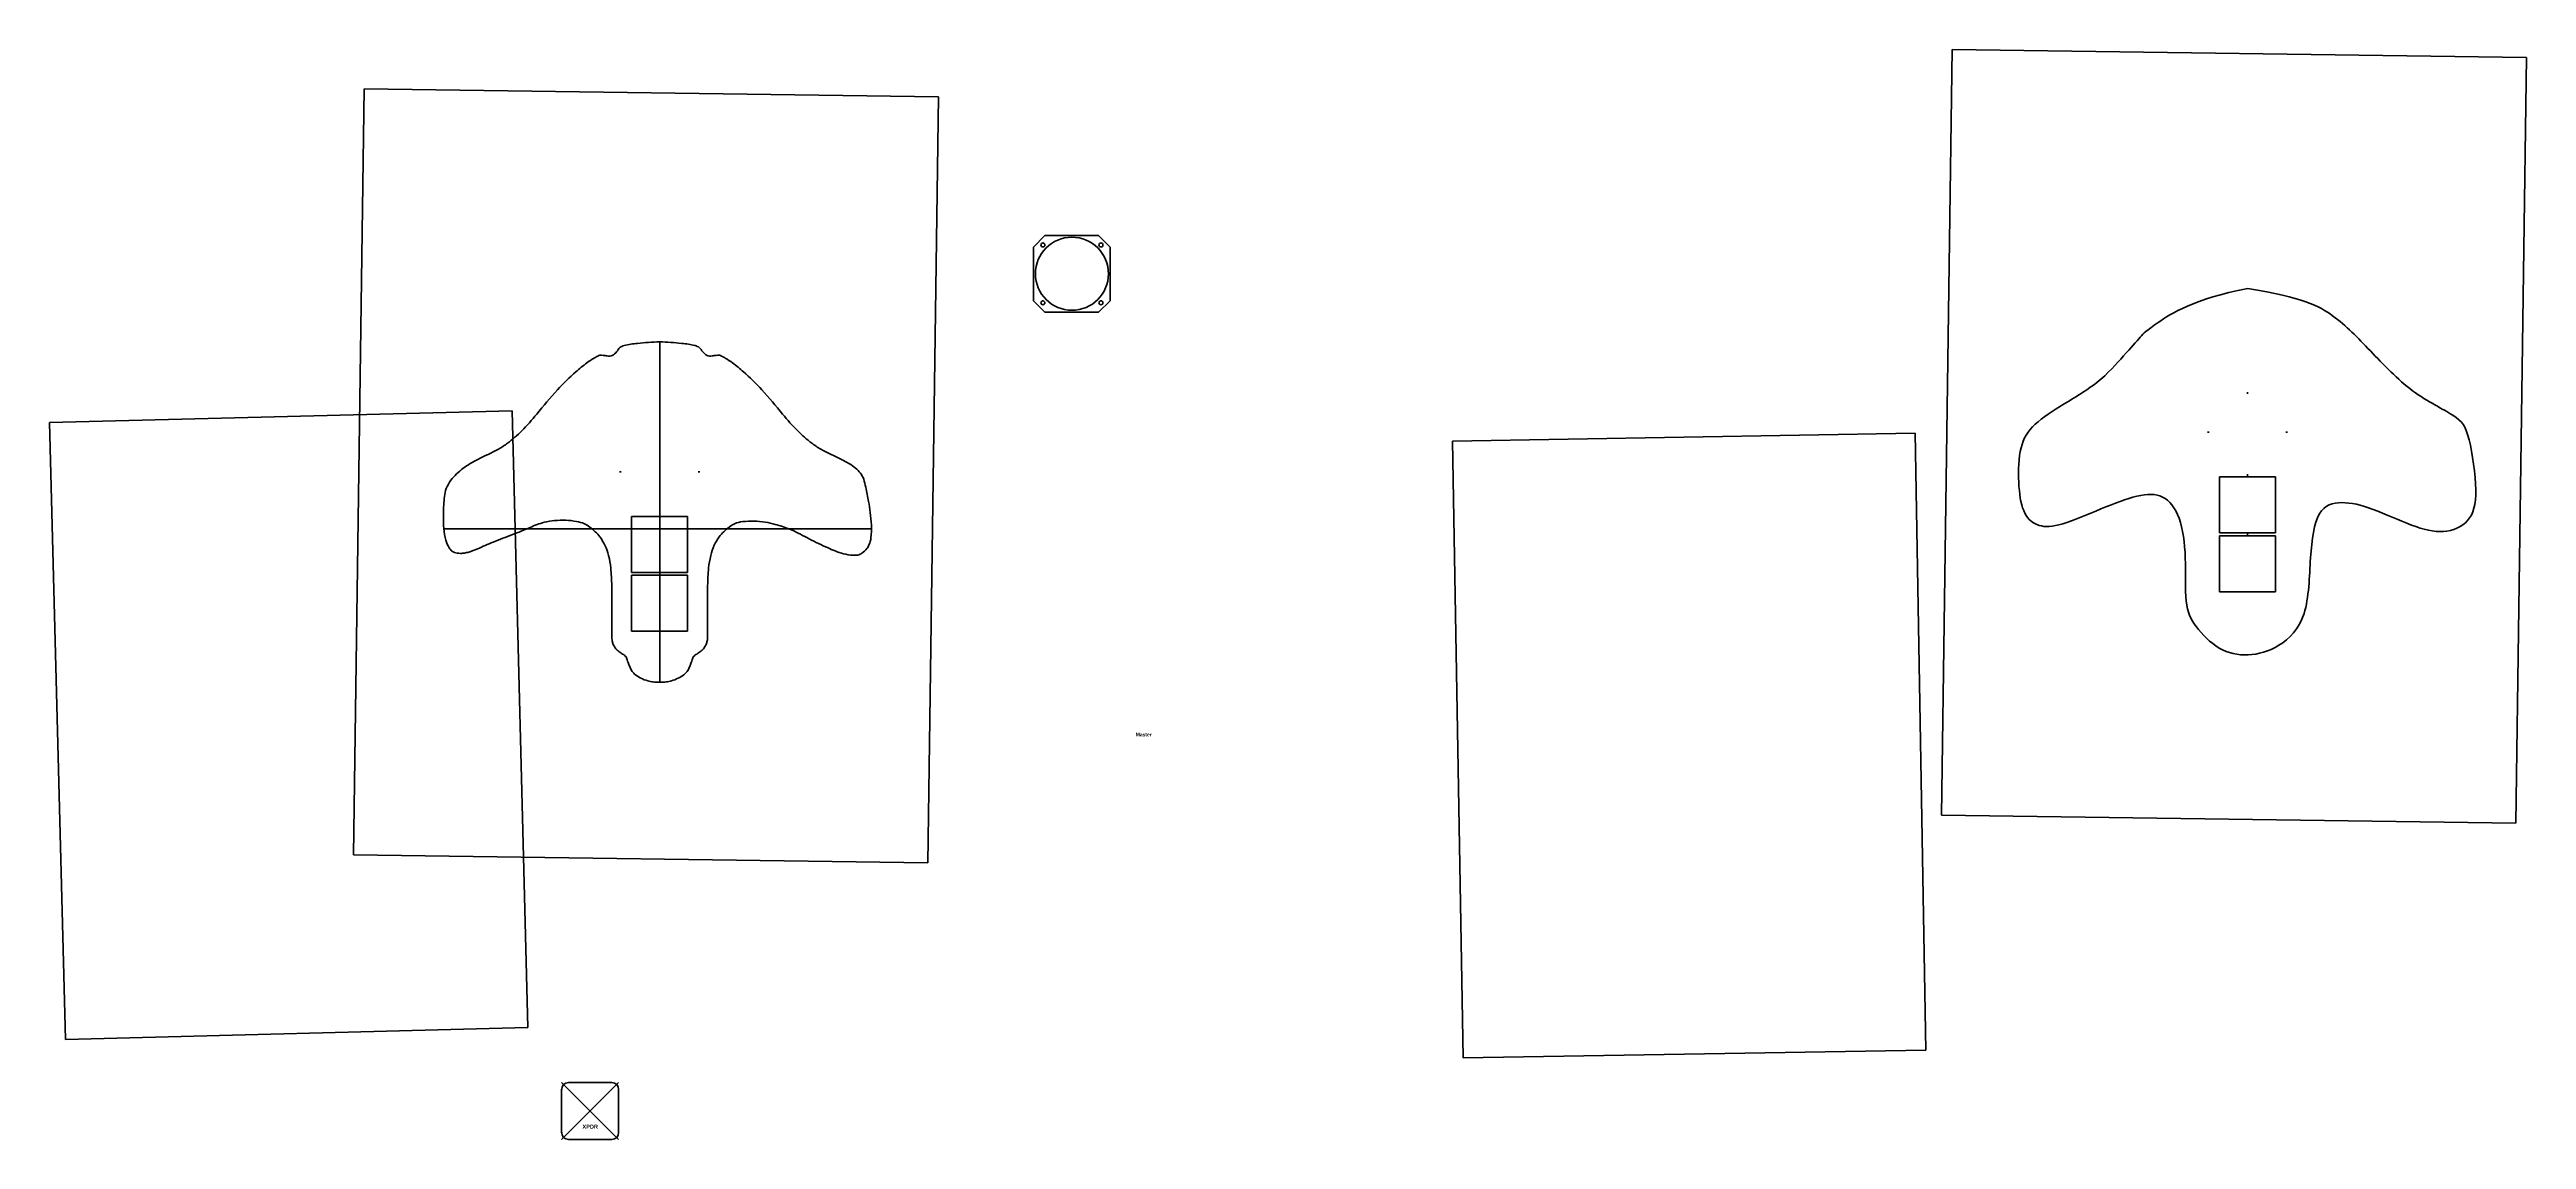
# Model space of a CAD drawing. Header units: inches. Extents: x -1 to 105, y -4 to 42.
import ezdxf

# ---------------------------------------------------------------- set-up
doc = ezdxf.new("R2010")
doc.units = ezdxf.units.IN
doc.header["$LTSCALE"] = 48
doc.header["$MEASUREMENT"] = 0
doc.layers.get('0').update_dxf_attribs({"linetype": 'CONTINUOUS'})
doc.layers.add('dev-cutouts', color=4, linetype='CONTINUOUS', lineweight=50)
doc.layers.add('image-background', color=7, linetype='CONTINUOUS', lineweight=50)
doc.styles.add('Arial-Bold', font='Arial-Bold')
picture_1 = doc.add_image_def('image1.jpg', size_in_pixel=(3024, 4032))
picture_2 = doc.add_image_def('image2.jpg', size_in_pixel=(3024, 4032))

msp = doc.modelspace()

# ---------------------------------------------------------------- linework, layer by layer
at = {"color": 4, "linetype": 'CONTINUOUS', "lineweight": 50}
msp.add_line((44.64, 31.56), (44.64, 33.85), dxfattribs=at)
at = {"layer": 'dev-cutouts'}
for p, q in [((41.36, 33.85), (41.85, 34.35)), ((44.64, 33.85), (44.14, 34.35)), ((41.36, 31.56), (41.85, 31.07)), ((44.64, 31.56), (44.14, 31.07)), ((93.22, 27.58), (93.22, 27.65)), ((25.39, 25.89), (25.39, 25.96)), ((91.58, 25.94), (91.51, 25.94)), ((94.86, 25.94), (94.93, 25.94)), ((23.75, 24.25), (23.68, 24.25)), ((27.03, 24.25), (27.1, 24.25)), ((93.22, 24.15), (93.22, 24.03)), ((25.39, 22.47), (25.39, 22.34)), ((93.22, 21.64), (93.22, 21.51)), ((25.39, 19.95), (25.39, 19.83))]:
    msp.add_line(p, q, dxfattribs=at)
at = {"layer": 'dev-cutouts', "color": 4}
for p, q in [((44.14, 34.35), (41.85, 34.35)), ((41.36, 33.85), (41.36, 31.56)), ((41.85, 31.07), (44.14, 31.07)), ((25.39, 15.26), (25.39, 29.8)), ((94.42, 24.03), (92.03, 24.03)), ((92.03, 24.03), (92.03, 21.64)), ((94.42, 21.64), (94.42, 24.03)), ((26.58, 22.34), (24.19, 22.34)), ((24.19, 22.34), (24.19, 19.95)), ((26.58, 19.95), (26.58, 22.34)), ((16.18, 21.82), (34.43, 21.82)), ((92.03, 21.64), (94.42, 21.64)), ((94.42, 21.51), (92.03, 21.51)), ((92.03, 21.51), (92.03, 19.12)), ((94.42, 19.12), (94.42, 21.51)), ((24.19, 19.95), (26.58, 19.95)), ((26.58, 19.83), (24.19, 19.83)), ((24.19, 19.83), (24.19, 17.44)), ((26.58, 17.44), (26.58, 19.83)), ((92.03, 19.12), (94.42, 19.12)), ((24.19, 17.44), (26.58, 17.44))]:
    msp.add_line(p, q, dxfattribs=at)
for centre, radius in [((43, 32.71), 1.56), ((41.76, 33.94), 0.085), ((44.24, 33.94), 0.085), ((41.76, 31.47), 0.085), ((44.24, 31.47), 0.085)]:
    msp.add_circle(centre, radius, dxfattribs=at)
at = {"layer": 'dev-cutouts'}
msp.add_open_spline([(93.23, 32.08), (90.93, 31.64), (88.95, 30.36), (88.72, 30.09), (87.99, 29.27), (86.89, 28.03), (85.14, 27.02), (83.92, 26.19), (83.43, 25.24), (83.42, 23.53), (83.64, 22.38), (84.27, 21.87), (85.18, 21.91), (86.99, 22.69), (88.59, 23.31), (89.64, 23.33), (90.38, 22.41), (90.62, 20.62), (90.51, 18.53), (90.93, 17.67), (91.98, 16.58), (93.23, 16.33), (94.58, 16.69), (95.84, 17.95), (95.87, 20.69), (96.16, 22.74), (97.21, 23.03), (98.5, 22.74), (100.3, 21.89), (101.62, 21.56), (102.76, 22.06), (103.09, 23.23), (102.7, 25.95), (102.25, 26.63), (100.25, 27.54), (98.4, 29.49), (96.96, 30.99), (95.59, 31.69), (93.23, 32.08)], degree=3, dxfattribs=at)
at = {"layer": 'dev-cutouts', "color": 4}
for points in [[(25.39, 15.26), (25.37, 15.26), (25.28, 15.26), (25.11, 15.27), (24.85, 15.32), (24.6, 15.42), (24.37, 15.56), (24.21, 15.71), (24.12, 15.89), (24.06, 16.07), (23.99, 16.22), (23.96, 16.35), (23.86, 16.43), (23.72, 16.52), (23.58, 16.62), (23.46, 16.76), (23.39, 16.91), (23.34, 17.1), (23.35, 17.94), (23.36, 18.95), (23.32, 20.07), (23.23, 20.65), (23.07, 21.1), (22.82, 21.53), (22.5, 21.83), (22.16, 22.06), (21.8, 22.14), (21.37, 22.2), (20.91, 22.17), (20.39, 22.1), (19.8, 21.85), (19.08, 21.55), (18.32, 21.28), (17.71, 21), (17.3, 20.83), (17.06, 20.78), (16.89, 20.76), (16.71, 20.78), (16.51, 20.83), (16.36, 21.05), (16.22, 21.37), (16.16, 21.83), (16.14, 22.34), (16.17, 22.91), (16.2, 23.46), (16.52, 23.99), (16.98, 24.42), (17.68, 24.84), (18.36, 25.11), (18.99, 25.53), (19.55, 26.02), (20.23, 26.81), (20.94, 27.71), (21.68, 28.42), (22.21, 28.86), (22.53, 29.08), (22.72, 29.18), (22.84, 29.24), (22.99, 29.22), (23.13, 29.21), (23.26, 29.18), (23.41, 29.23), (23.56, 29.36), (23.66, 29.58), (24, 29.68), (24.56, 29.76), (25.07, 29.79), (25.39, 29.8)], [(25.39, 15.26), (25.4, 15.26), (25.5, 15.26), (25.67, 15.27), (25.92, 15.32), (26.18, 15.42), (26.4, 15.56), (26.57, 15.71), (26.66, 15.89), (26.72, 16.07), (26.79, 16.22), (26.82, 16.35), (26.92, 16.43), (27.05, 16.52), (27.2, 16.62), (27.32, 16.76), (27.39, 16.91), (27.44, 17.1), (27.43, 17.94), (27.42, 18.95), (27.46, 20.07), (27.55, 20.65), (27.7, 21.1), (27.95, 21.53), (28.27, 21.83), (28.61, 22.06), (28.97, 22.14), (29.43, 22.15), (29.89, 22.11), (30.39, 21.99), (30.99, 21.81), (31.7, 21.42), (32.44, 21.06), (33.02, 20.8), (33.48, 20.69), (33.72, 20.69), (33.89, 20.69), (34.06, 20.78), (34.24, 20.95), (34.36, 21.18), (34.44, 21.46), (34.44, 21.99), (34.39, 22.5), (34.31, 23.06), (34.21, 23.5), (34.1, 24.04), (33.8, 24.42), (33.09, 24.84), (32.41, 25.11), (31.79, 25.53), (31.23, 26.02), (30.55, 26.81), (29.84, 27.71), (29.1, 28.42), (28.57, 28.86), (28.25, 29.08), (28.06, 29.18), (27.93, 29.24), (27.79, 29.22), (27.65, 29.21), (27.52, 29.18), (27.37, 29.23), (27.22, 29.36), (27.11, 29.58), (26.77, 29.68), (26.22, 29.76), (25.7, 29.79), (25.39, 29.8)]]:
    msp.add_open_spline(points, degree=3, knots=[0, 0, 0, 0, 0.046351, 0.281666, 0.511737, 0.825046, 1.099975, 1.305913, 1.487631, 1.672825, 1.888373, 1.972379, 2.074465, 2.257745, 2.452365, 2.617683, 2.796248, 2.952221, 3.211986, 5.272266, 6.015886, 6.559573, 7.027252, 7.444698, 8.042564, 8.314479, 8.670627, 9.135623, 9.610241, 10.064439, 10.705211, 11.5171, 12.399009, 13.140915, 13.533473, 13.721294, 13.880288, 14.021807, 14.268907, 14.456767, 14.804431, 15.309559, 15.836049, 16.326221, 17.029364, 17.436477, 18.168171, 18.899934, 19.884971, 20.350654, 21.148462, 22.115204, 23.477993, 24.573344, 25.18103, 25.552227, 25.728123, 25.827375, 25.959926, 26.139998, 26.253768, 26.359199, 26.603783, 26.838558, 27.037286, 27.618621, 28.562909, 28.562909, 28.562909, 28.562909], dxfattribs=at)
at = {"layer": 'image-background', "color": 4}
for p, q in [((21.2, -1.84), (23.63, -4.27)), ((23.63, -1.84), (21.2, -4.27)), ((23.35, -1.84), (21.49, -1.84)), ((21.2, -2.12), (21.2, -3.99)), ((23.63, -3.98), (23.63, -2.13)), ((21.49, -4.27), (23.35, -4.27))]:
    msp.add_line(p, q, dxfattribs=at)
for centre, start, end in [((21.49, -2.13), 90, 180), ((23.35, -2.13), 0, 90), ((21.49, -3.98), 180, 270), ((23.35, -3.98), 270, 0)]:
    msp.add_arc(centre, 0.287, start, end, dxfattribs=at)

# ---------------------------------------------------------------- texts
at = {"layer": 'dev-cutouts', "color": 4, "style": 'Arial-Bold'}
msp.add_text('Master', height=0.15, dxfattribs=at).set_placement((45.73, 12.95))
at = {"layer": 'image-background', "color": 4, "style": 'Arial-Bold'}
msp.add_text('XPDR', height=0.171, dxfattribs=at).set_placement((22.09, -3.81))

# ---------------------------------------------------------------- pictures from other files: only their frames are drawn
at = {"layer": 'image-background', "color": 4}
image = msp.add_image(picture_1, insert=(80.15, 9.58), size_in_units=(24.54, 32.72), rotation=-0.8, dxfattribs=at)
image.dxf.flags = 1
image = msp.add_image(picture_1, insert=(12.31, 7.89), size_in_units=(24.54, 32.72), rotation=-0.8, dxfattribs=at)
image.dxf.flags = 1
image = msp.add_image(picture_2, insert=(0, 0), size_in_units=(19.77, 26.36), rotation=1.4676, dxfattribs=at)
image.dxf.flags = 1
image = msp.add_image(picture_2, insert=(59.71, -0.79), size_in_units=(19.77, 26.36), rotation=0.9776, dxfattribs=at)
image.dxf.flags = 1

doc.saveas('drawing.dxf')
